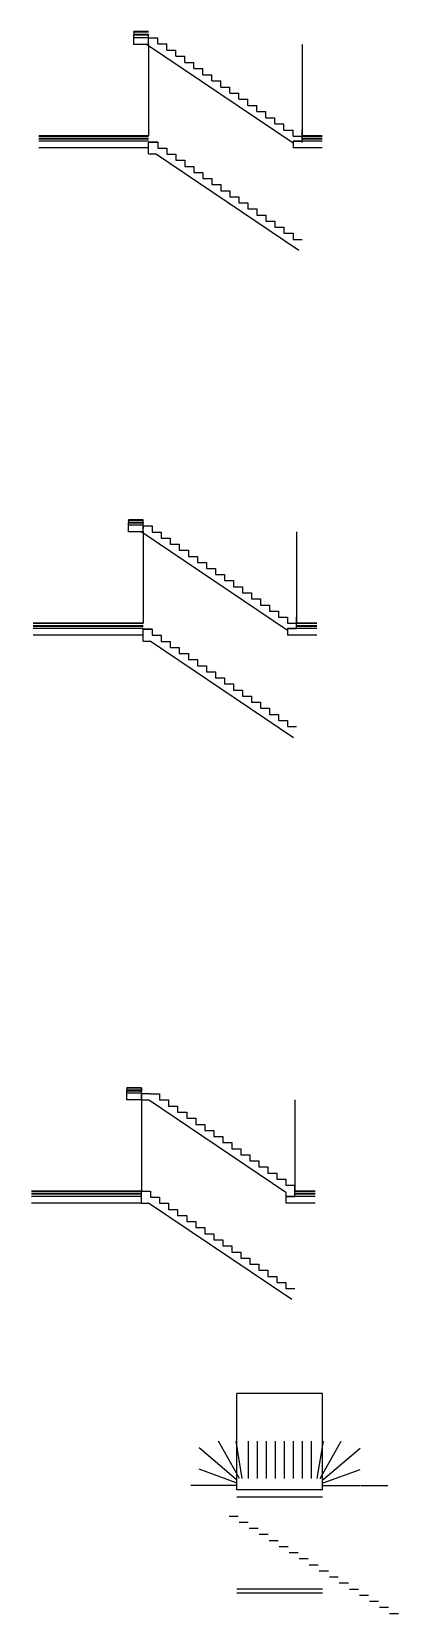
# Model space of a CAD drawing. Extents: x -4429 to 7335, y -4096 to 7109.
# Drawn here: x -4429 to -3331, y -454 to 4277 of the extents above; entities that cross this region are included whole.
import ezdxf

# ---------------------------------------------------------------- set-up
doc = ezdxf.new("R2010")
doc.units = 0
doc.header["$LTSCALE"] = 2
for name, color, linetype, lineweight, true_color in [('Möbilierung ... Fußbodenbelag', 56, 'Continuous', 25, 0x808000), ('Rohbau ... Beton', 96, 'Continuous', 25, 0x008000), ('Rohbau ... Estrich', 253, 'Continuous', 25, 0xa0a0a4), ('Rohbau ... Mauerwerk', 12, 'Continuous', 25, 0xc40000), ('Rohbau ... Treppe', 56, 'Continuous', 25, 0x808000), ('TGA ... KWL', 160, 'Continuous', 25, 0x0055ff)]:
    doc.layers.add(name, color=color, linetype=linetype, lineweight=lineweight, true_color=true_color)
for name, color, linetype, lineweight in [('Rohbau ... Estrichdämmung', 6, 'Continuous', 25), ('Rohbau ... Estrichtrittschalldämmung', 6, 'Continuous', 25), ('Rohbau ... Holhwand ... Hohlwand-Dämmung', 6, 'Continuous', 25)]:
    doc.layers.add(name, color=color, linetype=linetype, lineweight=lineweight)

msp = doc.modelspace()

# ---------------------------------------------------------------- linework, layer by layer
at = {"layer": 'Möbilierung ... Fußbodenbelag'}
for p, q in [((-4078.8, 4276.7), (-4122.9, 4276.7)), ((-4122.9, 4275.2), (-4122.9, 4276.7)), ((-4078.8, 3964.8), (-4407.8, 3964.8)), ((-3559.8, 3964.8), (-3619.8, 3964.8)), ((-4095, 2816.8), (-4139.1, 2816.8)), ((-4139.1, 2815.2), (-4139.1, 2816.8)), ((-4095, 2781.2), (-4095, 2816.8)), ((-4095, 2507.8), (-4424, 2507.8)), ((-3576, 2507.8), (-3636, 2507.8)), ((-4100, 1118.1), (-4144.1, 1118.1)), ((-4144.1, 1116.6), (-4144.1, 1118.1)), ((-4100, 1082.6), (-4100, 1118.1)), ((-4100, 809.1), (-4429, 809.1)), ((-3581, 809.1), (-3641, 809.1)), ((-3558.1, -380.9), (-3815.1, -380.9))]:
    msp.add_line(p, q, dxfattribs=at)
at = {"layer": 'Rohbau ... Beton'}
for p, q in [((-4078.8, 4258.3), (-4122.9, 4258.3)), ((-4122.9, 4238.3), (-4122.9, 4258.3)), ((-4078.8, 4238.3), (-4078.8, 4258.3)), ((-4078.8, 4238.3), (-4122.9, 4238.3)), ((-4078.8, 3949.3), (-4407.8, 3949.3)), ((-4078.8, 3929.3), (-4407.8, 3929.3)), ((-3559.8, 3949.3), (-3646.8, 3949.3)), ((-3646.8, 3949.3), (-3646.8, 3929.3)), ((-3559.8, 3929.3), (-3646.8, 3929.3)), ((-4095, 2801.2), (-4139.1, 2801.2)), ((-4139.1, 2781.2), (-4139.1, 2801.2)), ((-4095, 2781.2), (-4139.1, 2781.2)), ((-4095, 2783), (-4095, 2763)), ((-4095, 2492.2), (-4424, 2492.2)), ((-4095, 2472.2), (-4424, 2472.2)), ((-3576, 2492.2), (-3663, 2492.2)), ((-3663, 2492.2), (-3663, 2472.2)), ((-3576, 2472.2), (-3663, 2472.2)), ((-4100, 1102.6), (-4144.1, 1102.6)), ((-4144.1, 1082.6), (-4144.1, 1102.6)), ((-4100, 1102.6), (-4100, 1082.6)), ((-4100, 1082.6), (-4144.1, 1082.6)), ((-4100, 793.6), (-4429, 793.6)), ((-4100, 773.6), (-4429, 773.6)), ((-3581, 793.6), (-3668, 793.6)), ((-3668, 793.6), (-3668, 773.6)), ((-3581, 773.6), (-3668, 773.6))]:
    msp.add_line(p, q, dxfattribs=at)
at = {"layer": 'Rohbau ... Estrich'}
for p, q in [((-4078.8, 4275.2), (-4122.9, 4275.2)), ((-4122.9, 4275.2), (-4122.9, 4268.3)), ((-4078.8, 3963.3), (-4407.8, 3963.3)), ((-3559.8, 3963.3), (-3619.8, 3963.3)), ((-4095, 2815.2), (-4139.1, 2815.2)), ((-4139.1, 2815.2), (-4139.1, 2809.2)), ((-4095, 2797), (-4095, 2791)), ((-4095, 2506.2), (-4424, 2506.2)), ((-3576, 2506.2), (-3636, 2506.2)), ((-4100, 1116.6), (-4144.1, 1116.6)), ((-4144.1, 1116.6), (-4144.1, 1110.6)), ((-4100, 1116.6), (-4100, 1110.6)), ((-4100, 807.6), (-4429, 807.6)), ((-3581, 807.6), (-3641, 807.6))]:
    msp.add_line(p, q, dxfattribs=at)
at = {"layer": 'Rohbau ... Estrichdämmung'}
for p, q in [((-4078.8, 4266.3), (-4122.9, 4266.3)), ((-4122.9, 4258.3), (-4122.9, 4266.3)), ((-4078.8, 4258.3), (-4078.8, 4266.3)), ((-4078.8, 3955.3), (-4407.8, 3955.3)), ((-3559.8, 3955.3), (-3619.8, 3955.3)), ((-4095, 2807.2), (-4139.1, 2807.2)), ((-4139.1, 2801.2), (-4139.1, 2807.2)), ((-4095, 2801.2), (-4095, 2807.2)), ((-4095, 2498.2), (-4424, 2498.2)), ((-3576, 2498.2), (-3636, 2498.2)), ((-4100, 1108.6), (-4144.1, 1108.6)), ((-4144.1, 1102.6), (-4144.1, 1108.6)), ((-4100, 1102.6), (-4100, 1108.6)), ((-4100, 799.6), (-4429, 799.6)), ((-3581, 799.6), (-3641, 799.6))]:
    msp.add_line(p, q, dxfattribs=at)
at = {"layer": 'Rohbau ... Estrichtrittschalldämmung'}
for p, q in [((-4078.8, 4268.3), (-4122.9, 4268.3)), ((-4122.9, 4266.3), (-4122.9, 4268.3)), ((-4078.8, 4268.3), (-4078.8, 4266.3)), ((-4078.8, 3957.3), (-4407.8, 3957.3)), ((-3559.8, 3957.3), (-3619.8, 3957.3)), ((-4095, 2809.2), (-4139.1, 2809.2)), ((-4139.1, 2807.2), (-4139.1, 2809.2)), ((-4095, 2809.2), (-4095, 2807.2)), ((-4095, 2500.2), (-4424, 2500.2)), ((-3576, 2500.2), (-3636, 2500.2)), ((-4100, 1110.6), (-4144.1, 1110.6)), ((-4144.1, 1108.6), (-4144.1, 1110.6)), ((-4100, 1110.6), (-4100, 1108.6)), ((-4100, 801.6), (-4429, 801.6)), ((-3581, 801.6), (-3641, 801.6))]:
    msp.add_line(p, q, dxfattribs=at)
at = {"layer": 'Rohbau ... Holhwand ... Hohlwand-Dämmung'}
for p, q in [((-4078.8, 4268.3), (-4122.9, 4268.3)), ((-4122.9, 4266.3), (-4122.9, 4268.3)), ((-4078.8, 4268.3), (-4078.8, 4266.3)), ((-4078.8, 3957.3), (-4407.8, 3957.3)), ((-3559.8, 3957.3), (-3619.8, 3957.3)), ((-4095, 2809.2), (-4139.1, 2809.2)), ((-4139.1, 2807.2), (-4139.1, 2809.2)), ((-4095, 2809.2), (-4095, 2807.2)), ((-4095, 2500.2), (-4424, 2500.2)), ((-3576, 2500.2), (-3636, 2500.2)), ((-4100, 1110.6), (-4144.1, 1110.6)), ((-4144.1, 1108.6), (-4144.1, 1110.6)), ((-4100, 1110.6), (-4100, 1108.6)), ((-4100, 801.6), (-4429, 801.6)), ((-3581, 801.6), (-3641, 801.6))]:
    msp.add_line(p, q, dxfattribs=at)
at = {"layer": 'Rohbau ... Mauerwerk'}
for p, q in [((-3558.1, 203.6), (-3815.1, 203.6)), ((-3815.1, -83.9), (-3815.1, 203.6)), ((-3558.1, -83.9), (-3558.1, 203.6)), ((-3929.1, -71.4), (-3952.1, -71.4)), ((-3558.1, -83.9), (-3815.1, -83.9)), ((-3444.1, -71.4), (-3432.6, -71.4)), ((-3432.6, -71.4), (-3362.6, -71.4)), ((-3558.1, -105.9), (-3815.1, -105.9)), ((-3558.1, -393.4), (-3815.1, -393.4))]:
    msp.add_line(p, q, dxfattribs=at)
at = {"layer": 'Rohbau ... Treppe'}
for p, q in [((-4078.8, 4258.3), (-4051.8, 4258.3)), ((-4051.8, 4239.9), (-4051.8, 4258.3)), ((-3646.8, 3942.7), (-4085.3, 4238.3)), ((-4051.8, 4239.9), (-4024.8, 4239.9)), ((-4024.8, 4221.5), (-4024.8, 4239.9)), ((-4024.8, 4221.5), (-3997.8, 4221.5)), ((-3997.8, 4203.1), (-3997.8, 4221.5)), ((-3997.8, 4203.1), (-3970.8, 4203.1)), ((-3970.8, 4184.7), (-3970.8, 4203.1)), ((-3970.8, 4184.7), (-3943.8, 4184.7)), ((-3943.8, 4166.3), (-3943.8, 4184.7)), ((-3943.8, 4166.3), (-3916.8, 4166.3)), ((-3916.8, 4147.9), (-3916.8, 4166.3)), ((-3916.8, 4147.9), (-3889.8, 4147.9)), ((-3889.8, 4129.5), (-3889.8, 4147.9)), ((-3889.8, 4129.5), (-3862.8, 4129.5)), ((-3862.8, 4111.1), (-3862.8, 4129.5)), ((-3862.8, 4111.1), (-3835.8, 4111.1)), ((-3835.8, 4092.7), (-3835.8, 4111.1)), ((-3835.8, 4092.7), (-3808.8, 4092.7)), ((-3808.8, 4074.3), (-3808.8, 4092.7)), ((-3808.8, 4074.3), (-3781.8, 4074.3)), ((-3781.8, 4055.9), (-3781.8, 4074.3)), ((-3781.8, 4055.9), (-3754.8, 4055.9)), ((-3754.8, 4037.5), (-3754.8, 4055.9)), ((-3754.8, 4037.5), (-3727.8, 4037.5)), ((-3727.8, 4019.1), (-3727.8, 4037.5)), ((-3727.8, 4019.1), (-3700.8, 4019.1)), ((-3700.8, 4000.7), (-3700.8, 4019.1)), ((-3700.8, 4000.7), (-3673.8, 4000.7)), ((-3673.8, 3982.3), (-3673.8, 4000.7)), ((-3673.8, 3982.3), (-3646.8, 3982.3)), ((-3646.8, 3963.9), (-3646.8, 3982.3)), ((-3619.8, 3949.3), (-3619.8, 3982.6)), ((-4078.8, 3946.6), (-4051.8, 3946.6)), ((-4078.8, 3911.1), (-4078.8, 3946.6)), ((-4051.8, 3946.6), (-4051.8, 3928.4)), ((-4051.8, 3928.4), (-4024.8, 3928.4)), ((-4024.8, 3928.4), (-4024.8, 3910.2)), ((-3646.8, 3963.9), (-3619.8, 3963.9)), ((-3646.8, 3949.3), (-3619.8, 3949.3)), ((-3646.8, 3942.7), (-3646.8, 3931.1)), ((-3619.8, 3945.5), (-3619.8, 3963.9)), ((-4078.8, 3911.1), (-4058.3, 3911.1)), ((-3629.6, 3622.1), (-4058.3, 3911.1)), ((-4024.8, 3910.2), (-3997.8, 3910.2)), ((-3997.8, 3910.2), (-3997.8, 3892)), ((-3997.8, 3892), (-3970.8, 3892)), ((-3970.8, 3892), (-3970.8, 3873.8)), ((-3970.8, 3873.8), (-3943.8, 3873.8)), ((-3943.8, 3873.8), (-3943.8, 3855.6)), ((-3943.8, 3855.6), (-3916.8, 3855.6)), ((-3916.8, 3855.6), (-3916.8, 3837.4)), ((-3916.8, 3837.4), (-3889.8, 3837.4)), ((-3889.8, 3837.4), (-3889.8, 3819.2)), ((-3889.8, 3819.2), (-3862.8, 3819.2)), ((-3862.8, 3819.2), (-3862.8, 3801)), ((-3862.8, 3801), (-3835.8, 3801)), ((-3835.8, 3801), (-3835.8, 3782.8)), ((-3835.8, 3782.8), (-3808.8, 3782.8)), ((-3808.8, 3782.8), (-3808.8, 3764.6)), ((-3808.8, 3764.6), (-3781.8, 3764.6)), ((-3781.8, 3764.6), (-3781.8, 3746.4)), ((-3781.8, 3746.4), (-3754.8, 3746.4)), ((-3754.8, 3746.4), (-3754.8, 3728.2)), ((-3754.8, 3728.2), (-3727.8, 3728.2)), ((-3727.8, 3728.2), (-3727.8, 3710)), ((-3727.8, 3710), (-3700.8, 3710)), ((-3700.8, 3710), (-3700.8, 3691.8)), ((-3700.8, 3691.8), (-3673.8, 3691.8)), ((-3673.8, 3691.8), (-3673.8, 3673.6)), ((-3673.8, 3673.6), (-3646.8, 3673.6)), ((-3646.8, 3673.6), (-3646.8, 3655.4)), ((-3646.8, 3655.4), (-3619.8, 3655.4)), ((-4095, 2798.5), (-4068, 2798.5)), ((-4068, 2798.5), (-4068, 2780.3)), ((-3663, 2485.6), (-4101.5, 2781.2)), ((-4068, 2780.3), (-4041, 2780.3)), ((-4041, 2780.3), (-4041, 2762.1)), ((-4041, 2762.1), (-4014, 2762.1)), ((-4014, 2762.1), (-4014, 2743.9)), ((-4014, 2743.9), (-3987, 2743.9)), ((-3987, 2743.9), (-3987, 2725.8)), ((-3987, 2725.8), (-3960, 2725.8)), ((-3960, 2725.8), (-3960, 2707.5)), ((-3960, 2707.5), (-3933, 2707.5)), ((-3933, 2707.5), (-3933, 2689.3)), ((-3933, 2689.3), (-3906, 2689.3)), ((-3906, 2689.3), (-3906, 2671.2)), ((-3906, 2671.2), (-3879, 2671.2)), ((-3879, 2671.2), (-3879, 2652.9)), ((-3879, 2652.9), (-3852, 2652.9)), ((-3852, 2652.9), (-3852, 2634.8)), ((-3852, 2634.8), (-3825, 2634.8)), ((-3825, 2634.8), (-3825, 2616.6)), ((-3825, 2616.6), (-3798, 2616.6)), ((-3798, 2616.6), (-3798, 2598.4)), ((-3798, 2598.4), (-3771, 2598.4)), ((-3771, 2598.4), (-3771, 2580.2)), ((-3771, 2580.2), (-3744, 2580.2)), ((-3744, 2580.2), (-3744, 2562)), ((-3744, 2562), (-3717, 2562)), ((-3717, 2562), (-3717, 2543.8)), ((-3717, 2543.8), (-3690, 2543.8)), ((-3690, 2543.8), (-3690, 2525.6)), ((-3690, 2525.6), (-3663, 2525.6)), ((-3663, 2525.6), (-3663, 2507.4)), ((-3663, 2507.4), (-3636, 2507.4)), ((-3636, 2492.2), (-3636, 2525.6)), ((-4095, 2489.6), (-4068, 2489.6)), ((-4095, 2454.1), (-4095, 2489.6)), ((-4068, 2489.6), (-4068, 2471.3)), ((-4068, 2471.3), (-4041, 2471.3)), ((-4041, 2471.3), (-4041, 2453.2)), ((-3663, 2492.2), (-3636, 2492.2)), ((-3663, 2485.6), (-3663, 2474)), ((-4095, 2454.1), (-4074.5, 2454.1)), ((-3645.8, 2165.1), (-4074.5, 2454.1)), ((-4041, 2453.2), (-4014, 2453.2)), ((-4014, 2453.2), (-4014, 2435)), ((-4014, 2435), (-3987, 2435)), ((-3987, 2435), (-3987, 2416.8)), ((-3987, 2416.8), (-3960, 2416.8)), ((-3960, 2416.8), (-3960, 2398.6)), ((-3960, 2398.6), (-3933, 2398.6)), ((-3933, 2398.6), (-3933, 2380.4)), ((-3933, 2380.4), (-3906, 2380.4)), ((-3906, 2380.4), (-3906, 2362.2)), ((-3906, 2362.2), (-3879, 2362.2)), ((-3879, 2362.2), (-3879, 2344)), ((-3879, 2344), (-3852, 2344)), ((-3852, 2344), (-3852, 2325.8)), ((-3852, 2325.8), (-3825, 2325.8)), ((-3825, 2325.8), (-3825, 2307.6)), ((-3825, 2307.6), (-3798, 2307.6)), ((-3798, 2307.6), (-3798, 2289.4)), ((-3798, 2289.4), (-3771, 2289.4)), ((-3771, 2289.4), (-3771, 2271.2)), ((-3771, 2271.2), (-3744, 2271.2)), ((-3744, 2271.2), (-3744, 2253)), ((-3744, 2253), (-3717, 2253)), ((-3717, 2253), (-3717, 2234.8)), ((-3717, 2234.8), (-3690, 2234.8)), ((-3690, 2234.8), (-3690, 2216.6)), ((-3690, 2216.6), (-3663, 2216.6)), ((-3663, 2216.6), (-3663, 2198.4)), ((-3663, 2198.4), (-3636, 2198.4)), ((-4073, 1099.9), (-4100, 1099.9)), ((-4073, 1099.9), (-4046, 1099.9)), ((-4046, 1099.9), (-4046, 1081.7)), ((-4100, 1082.6), (-4079.5, 1082.6)), ((-3668, 805.2), (-4079.5, 1082.6)), ((-4046, 1081.7), (-4019, 1081.7)), ((-4019, 1081.7), (-4019, 1063.5)), ((-4019, 1063.5), (-3992, 1063.5)), ((-3992, 1063.5), (-3992, 1045.3)), ((-3992, 1045.3), (-3965, 1045.3)), ((-3965, 1045.3), (-3965, 1027.1)), ((-3965, 1027.1), (-3938, 1027.1)), ((-3938, 1027.1), (-3938, 1008.9)), ((-3938, 1008.9), (-3911, 1008.9)), ((-3911, 1008.9), (-3911, 990.7)), ((-3911, 990.7), (-3884, 990.7)), ((-3884, 990.7), (-3884, 972.5)), ((-3884, 972.5), (-3857, 972.5)), ((-3857, 972.5), (-3857, 954.3)), ((-3857, 954.3), (-3830, 954.3)), ((-3830, 954.3), (-3830, 936.1)), ((-3830, 936.1), (-3803, 936.1)), ((-3803, 936.1), (-3803, 917.9)), ((-3803, 917.9), (-3776, 917.9)), ((-3776, 917.9), (-3776, 899.7)), ((-3776, 899.7), (-3749, 899.7)), ((-3749, 899.7), (-3749, 881.5)), ((-3749, 881.5), (-3722, 881.5)), ((-3722, 881.5), (-3722, 863.3)), ((-3722, 863.3), (-3695, 863.3)), ((-3695, 863.3), (-3695, 845.1)), ((-4100, 809.1), (-4073, 809.1)), ((-4100, 773.6), (-4100, 809.1)), ((-4073, 809.1), (-4073, 790.9)), ((-3695, 845.1), (-3668, 845.1)), ((-3668, 845.1), (-3668, 826.9)), ((-3668, 826.9), (-3641, 826.9)), ((-3668, 805.2), (-3668, 793.6)), ((-3641, 793.6), (-3641, 826.9)), ((-4100, 773.6), (-4079.5, 773.6)), ((-3650.8, 484.6), (-4079.5, 773.6)), ((-4073, 790.9), (-4046, 790.9)), ((-4046, 790.9), (-4046, 772.7)), ((-4046, 772.7), (-4019, 772.7)), ((-4019, 772.7), (-4019, 754.5)), ((-3668, 793.6), (-3641, 793.6)), ((-4019, 754.5), (-3992, 754.5)), ((-3992, 754.5), (-3992, 736.3)), ((-3992, 736.3), (-3965, 736.3)), ((-3965, 736.3), (-3965, 718.1)), ((-3965, 718.1), (-3938, 718.1)), ((-3938, 718.1), (-3938, 699.9)), ((-3938, 699.9), (-3911, 699.9)), ((-3911, 699.9), (-3911, 681.7)), ((-3911, 681.7), (-3884, 681.7)), ((-3884, 681.7), (-3884, 663.5)), ((-3884, 663.5), (-3857, 663.5)), ((-3857, 663.5), (-3857, 645.3)), ((-3857, 645.3), (-3830, 645.3)), ((-3830, 645.3), (-3830, 627.1)), ((-3830, 627.1), (-3803, 627.1)), ((-3803, 627.1), (-3803, 608.9)), ((-3803, 608.9), (-3776, 608.9)), ((-3776, 608.9), (-3776, 590.7)), ((-3776, 590.7), (-3749, 590.7)), ((-3749, 590.7), (-3749, 572.5)), ((-3749, 572.5), (-3722, 572.5)), ((-3722, 572.5), (-3722, 554.3)), ((-3722, 554.3), (-3695, 554.3)), ((-3695, 554.3), (-3695, 536.1)), ((-3695, 536.1), (-3668, 536.1)), ((-3668, 536.1), (-3668, 517.9)), ((-3668, 517.9), (-3641, 517.9)), ((-3807.3, -49.9), (-3869.9, 61.1)), ((-3798.7, -49.9), (-3817, 61.1)), ((-3780.7, 61.1), (-3780.7, -49.9)), ((-3753.8, 61.1), (-3753.8, -49.9)), ((-3726.8, 61.1), (-3726.8, -49.9)), ((-3699.9, 61.1), (-3699.9, -49.9)), ((-3672.9, 61.1), (-3672.9, -49.9)), ((-3646, 61.1), (-3646, -49.9)), ((-3619, 61.1), (-3619, -49.9)), ((-3592.1, 61.1), (-3592.1, -49.9)), ((-3574.5, -49.9), (-3555.5, 61.1)), ((-3565.8, -49.9), (-3502.4, 61.1)), ((-3816.6, -53), (-3927.6, 41.8)), ((-3556.6, -53.2), (-3445.6, 40.5)), ((-3816.6, -63.4), (-3927.6, -22.1)), ((-3556.6, -63.5), (-3445.6, -22.9)), ((-3816.6, -71.4), (-3927.6, -71.4)), ((-3816.6, -71.4), (-3927.6, -71.4)), ((-3556.6, -71.4), (-3445.6, -71.4)), ((-3556.6, -71.4), (-3445.6, -71.4)), ((-3837.6, -162.4), (-3810.7, -162.4)), ((-3807.7, -180.6), (-3780.7, -180.6)), ((-3777.7, -198.8), (-3750.8, -198.8)), ((-3747.8, -217), (-3720.8, -217)), ((-3717.8, -235.2), (-3690.9, -235.2)), ((-3687.9, -253.4), (-3660.9, -253.4)), ((-3657.9, -271.6), (-3631, -271.6)), ((-3628, -289.8), (-3601, -289.8)), ((-3598, -308), (-3571.1, -308)), ((-3568.1, -326.2), (-3541.1, -326.2)), ((-3538.1, -344.4), (-3511.2, -344.4)), ((-3508.2, -362.6), (-3481.2, -362.6)), ((-3478.2, -380.8), (-3451.3, -380.8)), ((-3448.3, -399), (-3421.3, -399)), ((-3418.3, -417.2), (-3391.4, -417.2)), ((-3388.4, -435.4), (-3361.4, -435.4)), ((-3358.4, -453.6), (-3331.5, -453.6))]:
    msp.add_line(p, q, dxfattribs=at)
at = {"layer": 'TGA ... KWL'}
for p, q in [((-4078.8, 4238.3), (-4078.8, 3964.8)), ((-3619.8, 4238.3), (-3619.8, 3964.8)), ((-4051.8, 3946.6), (-4078.8, 3946.6)), ((-4095, 2781.2), (-4095, 2507.8)), ((-3636, 2781.2), (-3636, 2507.8)), ((-4068, 2489.6), (-4095, 2489.6)), ((-4100, 1082.6), (-4100, 809.1)), ((-3641, 1082.6), (-3641, 809.1))]:
    msp.add_line(p, q, dxfattribs=at)

doc.saveas('drawing.dxf')
